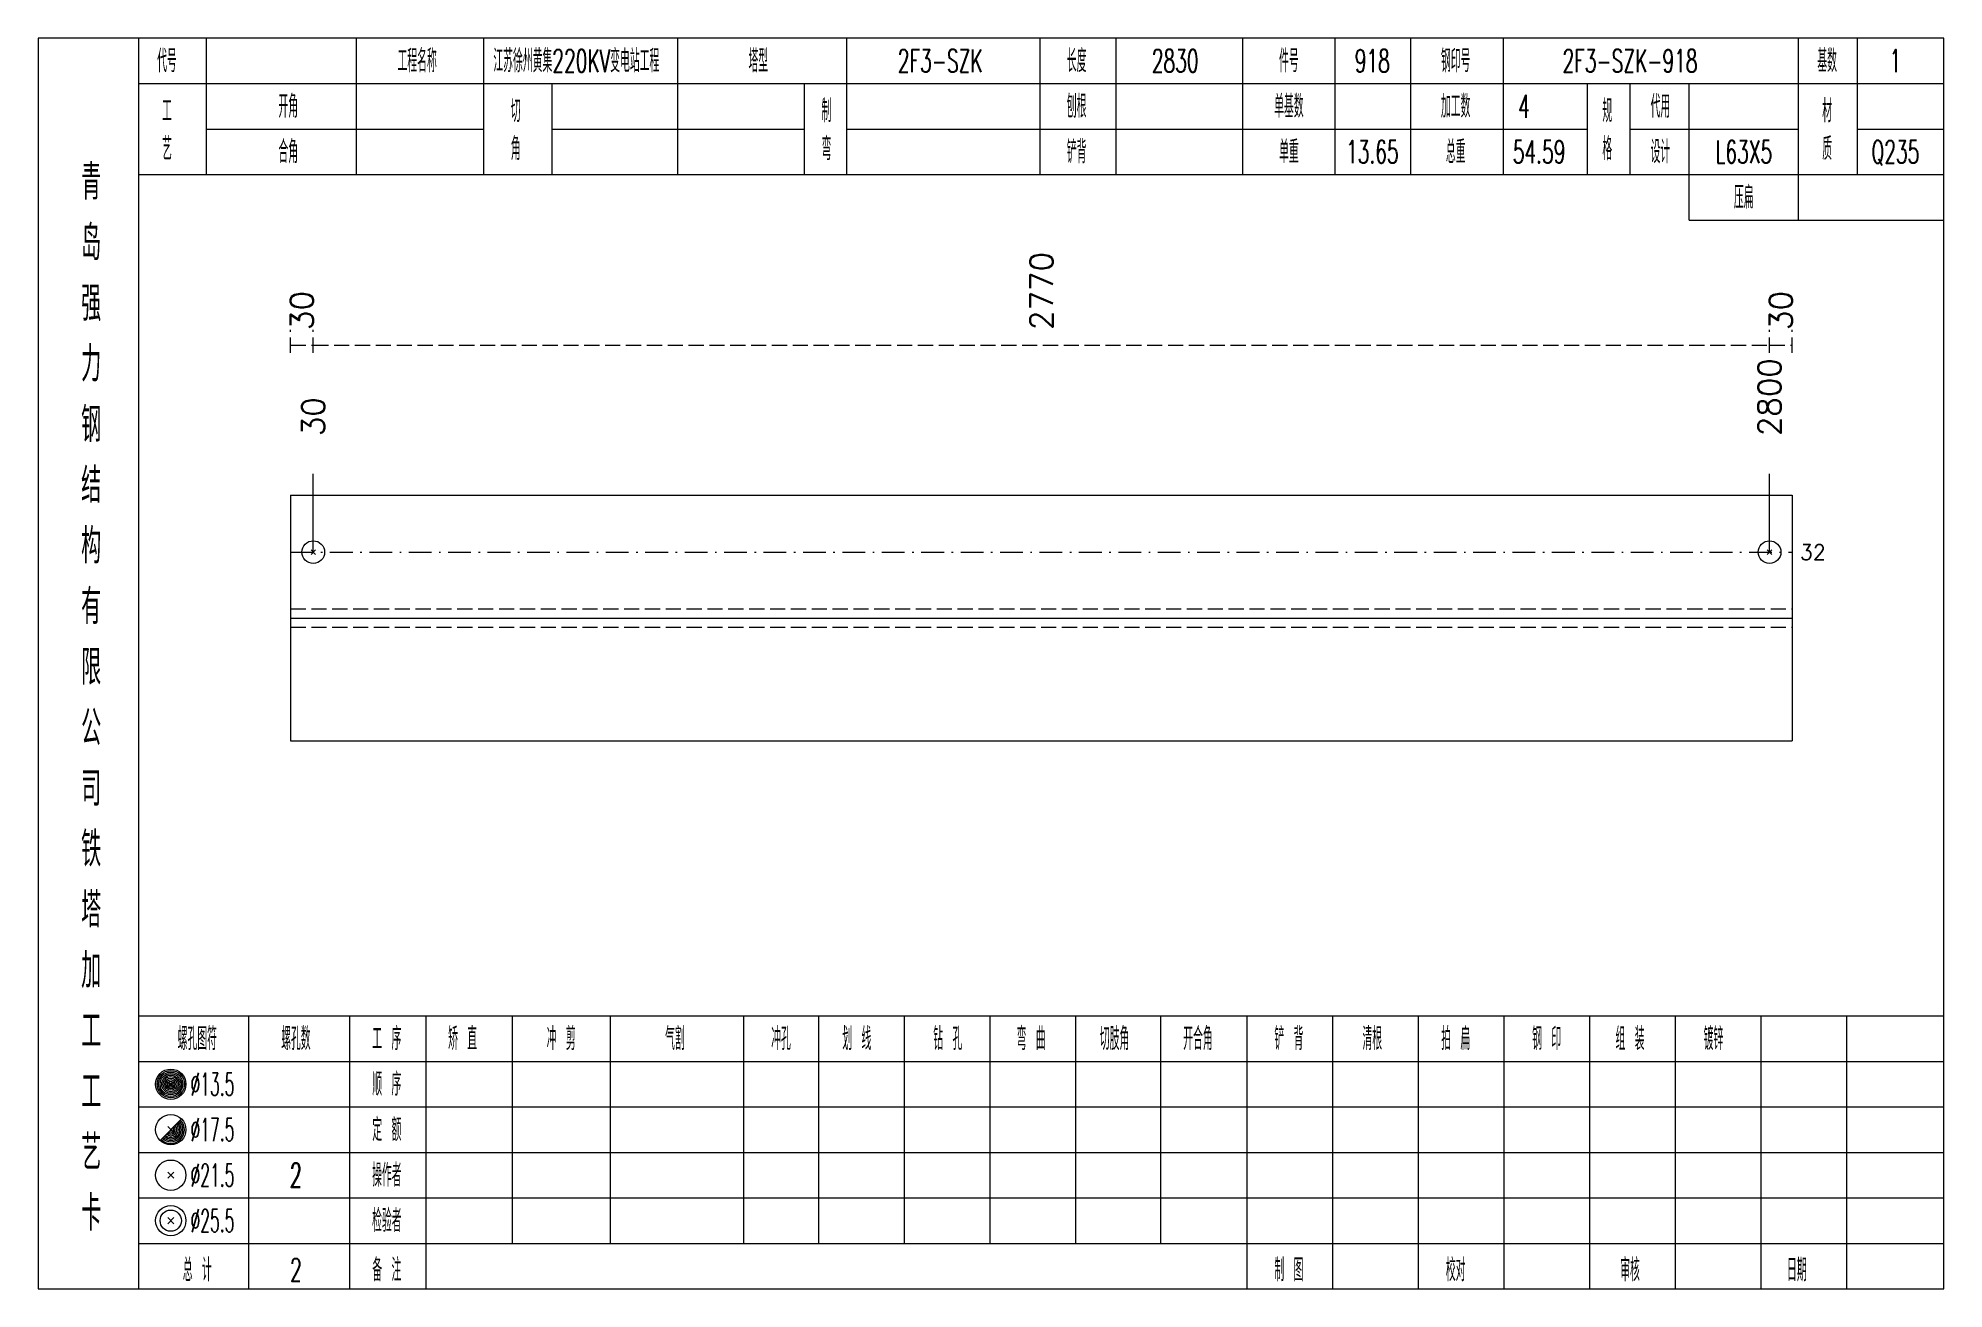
# Model space of a CAD drawing. Extents: x 0 to 4623, y -1159 to 4890.
# Drawn here: x 3736.8 to 3988.2, y 900 to 1065 of the extents above; entities that cross this region are included whole.
import ezdxf
from ezdxf.enums import TextEntityAlignment as Align

# ---------------------------------------------------------------- set-up
doc = ezdxf.new("R2010")
doc.units = 0
doc.header["$MEASUREMENT"] = 0
doc.linetypes.add('一点画线', pattern=[5.2, 3, -1, 0.2, -1])
doc.linetypes.add('虚线', pattern=[2.75, 2, -0.75])
doc.layers.get('0').update_dxf_attribs({"linetype": 'CONTINUOUS', "lineweight": 25})
for name, color, linetype, lineweight in [('1', 7, 'CONTINUOUS', 25), ('4', 7, 'CONTINUOUS', 25), ('5', 7, 'CONTINUOUS', 25)]:
    doc.layers.add(name, color=color, linetype=linetype, lineweight=lineweight)
doc.styles.get("Standard").update_dxf_attribs({"font": 'simplex.shx', "width": 0.7, "height": 3, "bigfont": 'gbhzfs.shx'})

msp = doc.modelspace()

# ---------------------------------------------------------------- texts
at = {"color": 8, "linetype": 'Continuous', "lineweight": 9}
for s, p in [('2770', (3869.15, 1026.5)), ('30', (3771.6, 1026.5)), ('30', (3966.7, 1026.5))]:
    msp.add_text(s, height=3, rotation=90, dxfattribs=at).set_placement(p, align=Align.MIDDLE_LEFT)
at = {"color": 7, "linetype": 'Continuous', "lineweight": 13}
for s, p in [('2800', (3965.2, 1012.5)), ('30', (3773.1, 1012.5))]:
    msp.add_text(s, height=3, rotation=90, dxfattribs=at).set_placement(p, align=Align.MIDDLE_LEFT)
msp.add_text('32', height=2, dxfattribs=at).set_placement((3969.2, 997.19), align=Align.MIDDLE_LEFT)
at = {"layer": '4', "color": 1, "linetype": 'Continuous', "lineweight": 13}
for s, height, width, p in [('代号', 3, 0.6, (3753.8, 1062)), ('工程名称', 3, 0.6, (3786.8, 1062)), ('江苏徐州黄集220KV变电站工程', 3, 0.6, (3807.8, 1062)), ('塔型', 3, 0.6, (3831.8, 1062)), ('2F3-SZK', 3, 0.6, (3855.8, 1062)), ('长度', 3, 0.6, (3873.8, 1062)), ('2830', 3, 0.6, (3886.8, 1062)), ('件号', 3, 0.6, (3901.8, 1062)), ('918', 3, 0.6, (3912.8, 1062)), ('钢印号', 3, 0.6, (3923.8, 1062)), ('2F3-SZK-918', 3, 0.6, (3946.8, 1062)), ('基数', 3, 0.6, (3972.8, 1062)), ('1', 3, 0.6, (3981.8, 1062)), ('工', 3, 0.6, (3753.8, 1055.4)), ('开角', 3, 0.6, (3769.8, 1056)), ('切', 3, 0.6, (3799.8, 1055.4)), ('制', 3, 0.6, (3840.8, 1055.4)), ('刨根', 3, 0.6, (3873.8, 1056)), ('单基数', 3, 0.6, (3901.8, 1056)), ('加工数', 3, 0.6, (3923.8, 1056)), ('4', 3, 0.6, (3932.8, 1056)), ('规', 3, 0.6, (3943.8, 1055.4)), ('代用', 3, 0.6, (3950.8, 1056)), ('材', 3, 0.6, (3972.8, 1055.4)), ('艺', 3, 0.6, (3753.8, 1050.4)), ('合角', 3, 0.6, (3769.8, 1050)), ('角', 3, 0.6, (3799.8, 1050.4)), ('弯', 3, 0.6, (3840.8, 1050.4)), ('铲背', 3, 0.6, (3873.8, 1050)), ('单重', 3, 0.6, (3901.8, 1050)), ('13.65', 3, 0.6, (3912.8, 1050)), ('总重', 3, 0.6, (3923.8, 1050)), ('54.59', 3, 0.6, (3934.8, 1050)), ('格', 3, 0.6, (3943.8, 1050.4)), ('设计', 3, 0.6, (3950.8, 1050)), ('L63X5', 3, 0.6, (3961.8, 1050)), ('质', 3, 0.6, (3972.8, 1050.4)), ('Q235', 3, 0.6, (3981.8, 1050)), ('青', 4.6, 0.8, (3743.8, 1046)), ('压扁', 3, 0.6, (3961.8, 1044)), ('岛', 4.6, 0.8, (3743.8, 1038)), ('强', 4.6, 0.8, (3743.8, 1030)), ('力', 4.6, 0.8, (3743.8, 1022)), ('钢', 4.6, 0.8, (3743.8, 1014)), ('结', 4.6, 0.8, (3743.8, 1006)), ('构', 4.6, 0.8, (3743.8, 998)), ('有', 4.6, 0.8, (3743.8, 990)), ('限', 4.6, 0.8, (3743.8, 982)), ('公', 4.6, 0.8, (3743.8, 974)), ('司', 4.6, 0.8, (3743.8, 966)), ('铁', 4.6, 0.8, (3743.8, 958)), ('塔', 4.6, 0.8, (3743.8, 950)), ('加', 4.6, 0.8, (3743.8, 942)), ('工', 4.6, 0.8, (3743.8, 934)), ('螺孔图符', 3, 0.6, (3757.8, 933)), ('螺孔数', 3, 0.6, (3770.8, 933)), ('工 序', 3, 0.6, (3782.8, 933)), ('矫 直', 3, 0.6, (3792.8, 933)), ('冲 剪', 3, 0.6, (3805.8, 933)), ('气割', 3, 0.6, (3820.8, 933)), ('冲孔', 3, 0.6, (3834.8, 933)), ('划 线', 3, 0.6, (3844.8, 933)), ('钻 孔', 3, 0.6, (3856.8, 933)), ('弯 曲', 3, 0.6, (3867.8, 933)), ('切肢角', 3, 0.6, (3878.8, 933)), ('开合角', 3, 0.6, (3889.8, 933)), ('铲 背', 3, 0.6, (3901.8, 933)), ('清根', 3, 0.6, (3912.8, 933)), ('拍 扁', 3, 0.6, (3923.8, 933)), ('钢 印', 3, 0.6, (3935.8, 933)), ('组 装', 3, 0.6, (3946.8, 933)), ('镀锌', 3, 0.6, (3957.8, 933)), ('工', 4.6, 0.8, (3743.8, 926)), ('%%C13.5', 3, 0.5, (3759.8, 927)), ('顺 序', 3, 0.6, (3782.8, 927)), ('定 额', 3, 0.6, (3782.8, 921)), ('艺', 4.6, 0.8, (3743.8, 918)), ('%%C17.5', 3, 0.5, (3759.8, 921)), ('%%C21.5', 3, 0.5, (3759.8, 915)), ('2', 3.2, 0.6, (3770.8, 915)), ('操作者', 3, 0.6, (3782.8, 915)), ('卡', 4.6, 0.8, (3743.8, 910)), ('%%C25.5', 3, 0.5, (3759.8, 909)), ('检验者', 3, 0.6, (3782.8, 909)), ('总 计', 3, 0.6, (3757.8, 902.5)), ('2', 3, 0.6, (3770.8, 902.5)), ('备 注', 3, 0.6, (3782.8, 902.5)), ('制 图', 3, 0.6, (3901.8, 902.5)), ('校对', 3, 0.6, (3923.8, 902.5)), ('审核', 3, 0.6, (3946.8, 902.5)), ('日期', 3, 0.6, (3968.8, 902.5))]:
    msp.add_text(s, height=height, dxfattribs=dict(at, width=width)).set_placement(p, align=Align.MIDDLE_CENTER)

# ---------------------------------------------------------------- blocks, each defined once
blk = doc.blocks.new('孔21.5')
at = {"layer": '5', "color": 7, "linetype": 'Continuous', "lineweight": 13}
for p, q in [((-0.2, -0.2), (0.2, 0.2)), ((-0.2, 0.2), (0.2, -0.2))]:
    blk.add_line(p, q, dxfattribs=at)
blk.add_circle((0, 0), 1, dxfattribs=at)

# ---------------------------------------------------------------- linework, layer by layer
at = {"color": 8, "linetype": '虚线', "lineweight": 9}
for p, q in [((3770.1, 1023.5), (3770.1, 1026.5)), ((3773.1, 1023.5), (3773.1, 1026.5)), ((3773.1, 1023.5), (3773.1, 1026.5)), ((3965.2, 1023.5), (3965.2, 1026.5)), ((3965.2, 1023.5), (3965.2, 1026.5)), ((3968.2, 1023.5), (3968.2, 1026.5)), ((3770.1, 1024.5), (3773.1, 1024.5)), ((3773.1, 1024.5), (3965.2, 1024.5)), ((3965.2, 1024.5), (3968.2, 1024.5))]:
    msp.add_line(p, q, dxfattribs=at)
at = {"color": 7, "linetype": 'Continuous', "lineweight": 13}
for p, q in [((3773.1, 997.19), (3773.1, 1007.5)), ((3965.2, 997.19), (3965.2, 1007.5))]:
    msp.add_line(p, q, dxfattribs=at)
at = {"color": 7, "linetype": 'Continuous', "lineweight": 18}
for p, q in [((3770.1, 1004.69), (3770.1, 972.31)), ((3770.1, 1004.69), (3968.2, 1004.69)), ((3968.2, 1004.69), (3968.2, 972.31)), ((3770.1, 988.5), (3968.2, 988.5))]:
    msp.add_line(p, q, dxfattribs=at)
at = {"color": 3, "linetype": '一点画线', "lineweight": 13}
msp.add_line((3770.1, 997.19), (3968.2, 997.19), dxfattribs=at)
at = {"color": 1, "linetype": '虚线', "lineweight": 18}
for p, q in [((3770.1, 989.69), (3968.2, 989.69)), ((3770.1, 987.31), (3968.2, 987.31))]:
    msp.add_line(p, q, dxfattribs=at)
at = {"layer": '1', "color": 7, "linetype": 'Continuous', "lineweight": 18}
msp.add_line((3770.1, 972.31), (3968.2, 972.31), dxfattribs=at)
at = {"layer": '4', "color": 1, "linetype": 'Continuous', "lineweight": 18}
for p, q in [((3750.1, 900), (3750.1, 1065)), ((3759, 1047), (3759, 1065)), ((3778.8, 1047), (3778.8, 1065)), ((3795.6, 1047), (3795.6, 1065)), ((3821.2, 1047), (3821.2, 1065)), ((3843.5, 1047), (3843.5, 1065)), ((3869, 1047), (3869, 1065)), ((3879, 1047), (3879, 1065)), ((3895.7, 1047), (3895.7, 1065)), ((3907.9, 1047), (3907.9, 1065)), ((3917.9, 1047), (3917.9, 1065)), ((3930.1, 1047), (3930.1, 1065)), ((3969, 1041), (3969, 1065)), ((3976.8, 1047), (3976.8, 1065)), ((3750.1, 1059), (3988.2, 1059)), ((3804.6, 1047), (3804.6, 1059)), ((3837.9, 1047), (3837.9, 1059)), ((3941.2, 1047), (3941.2, 1059)), ((3946.8, 1047), (3946.8, 1059)), ((3954.6, 1041), (3954.6, 1059)), ((3759, 1053), (3795.6, 1053)), ((3804.6, 1053), (3837.9, 1053)), ((3843.5, 1053), (3941.2, 1053)), ((3946.8, 1053), (3969, 1053)), ((3976.8, 1053), (3988.2, 1053)), ((3750.1, 1047), (3988.2, 1047)), ((3954.6, 1041), (3988.2, 1041)), ((3750.1, 936), (3988.2, 936)), ((3764.6, 900), (3764.6, 936)), ((3777.9, 900), (3777.9, 936)), ((3788, 900), (3788, 936)), ((3799.4, 906), (3799.4, 936)), ((3812.3, 906), (3812.3, 936)), ((3829.9, 906), (3829.9, 936)), ((3839.8, 906), (3839.8, 936)), ((3851.1, 906), (3851.1, 936)), ((3862.4, 906), (3862.4, 936)), ((3873.7, 906), (3873.7, 936)), ((3884.9, 906), (3884.9, 936)), ((3896.3, 906), (3896.3, 936)), ((3907.6, 906), (3907.6, 936)), ((3918.9, 906), (3918.9, 936)), ((3930.2, 906), (3930.2, 936)), ((3941.5, 906), (3941.5, 936)), ((3952.8, 906), (3952.8, 936)), ((3964.1, 906), (3964.1, 936)), ((3975.4, 906), (3975.4, 936)), ((3750.1, 930), (3988.2, 930)), ((3750.1, 924), (3988.2, 924)), ((3750.1, 918), (3988.2, 918)), ((3750.1, 912), (3988.2, 912)), ((3750.1, 906), (3988.2, 906)), ((3896.3, 900), (3896.3, 906)), ((3907.6, 900), (3907.6, 906)), ((3918.9, 900), (3918.9, 906)), ((3930.2, 900), (3930.2, 906)), ((3941.5, 900), (3941.5, 906)), ((3952.8, 900), (3952.8, 906)), ((3964.1, 900), (3964.1, 906)), ((3975.4, 900), (3975.4, 906))]:
    msp.add_line(p, q, dxfattribs=at)
at = {"layer": '4', "color": 7, "linetype": 'Continuous', "lineweight": 13}
for p, q in [((3754.1, 926.8), (3754.5, 927.2)), ((3754.5, 926.8), (3754.1, 927.2)), ((3752.886, 919.586), (3755.714, 922.414)), ((3753.9, 921.4), (3754.7, 920.6)), ((3753.9, 914.6), (3754.7, 915.4)), ((3753.9, 915.4), (3754.7, 914.6)), ((3753.9, 908.6), (3754.7, 909.4)), ((3753.9, 909.4), (3754.7, 908.6))]:
    msp.add_line(p, q, dxfattribs=at)
at = {"layer": '4', "color": 1, "linetype": 'Continuous', "lineweight": 18}
msp.add_lwpolyline([(3736.8, 1065), (3736.8, 900), (3988.2, 900), (3988.2, 1065)], close=True, dxfattribs=at)
at = {"layer": '4', "color": 7, "linetype": 'Continuous', "lineweight": 13}
for centre, radius in [((3754.3, 927), 2), ((3754.3, 927), 1.8), ((3754.3, 927), 1.6), ((3754.3, 927), 1.4), ((3754.3, 927), 1.2), ((3754.3, 927), 1), ((3754.3, 927), 0.8), ((3754.3, 927), 0.6), ((3754.3, 927), 0.4), ((3754.3, 927), 0.2), ((3754.3, 921), 2), ((3754.3, 915), 2), ((3754.3, 909), 2), ((3754.3, 909), 1.4)]:
    msp.add_circle(centre, radius, dxfattribs=at)
for radius in [1.8, 1.6, 1.4, 1.2, 1, 0.8, 0.6, 0.4, 0.2]:
    msp.add_arc((3754.3, 921), radius, 225, 45, dxfattribs=at)

# ---------------------------------------------------------------- block references
at = {"color": 7, "linetype": 'Continuous', "lineweight": 13, "xscale": 1.5, "yscale": 1.5, "zscale": 1.5}
for p in [(3773.1, 997.19), (3965.2, 997.19)]:
    msp.add_blockref('孔21.5', p, dxfattribs=at)

msp.set_redraw_order([(e.dxf.handle, doc.entitydb.next_handle()) for e in msp.query("TEXT MTEXT ATTDEF DIMENSION ARC_DIMENSION")])  # texts and dimensions are drawn at this point

doc.saveas('drawing.dxf')
